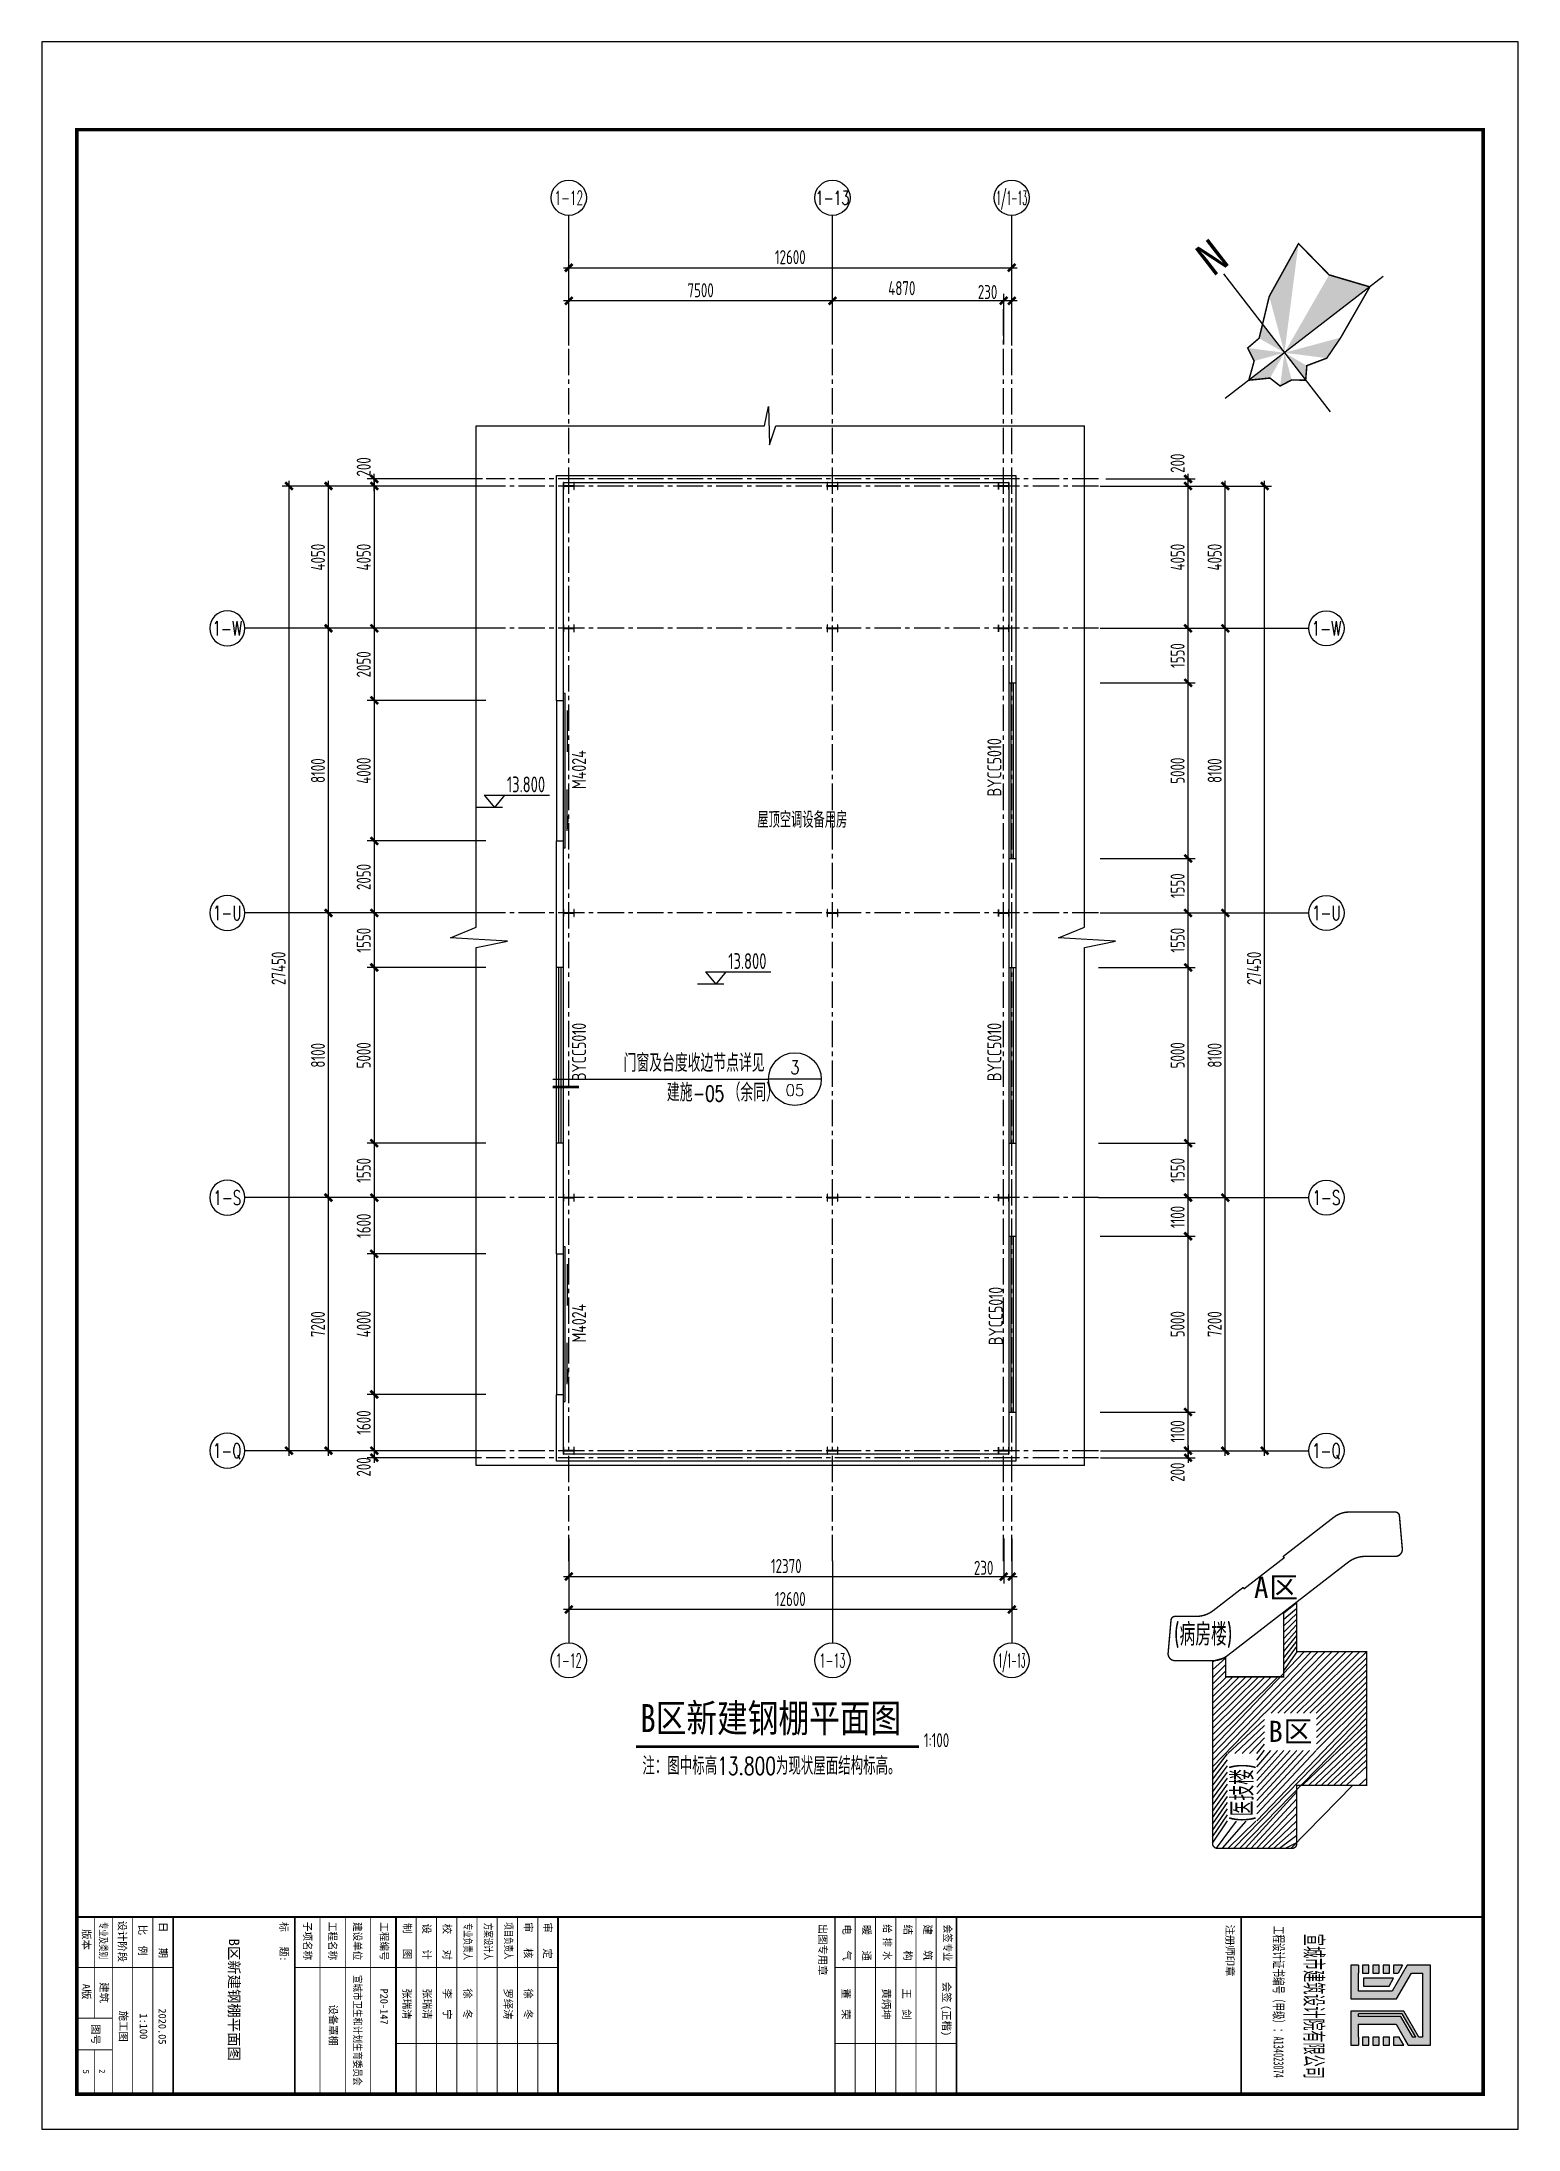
# Model space of a CAD drawing. Extents: x 670693 to 730093, y 227832 to 493926.
# Drawn here: x 670693 to 712693, y 387202 to 446602 of the extents above; entities that cross this region are included whole.
import ezdxf
from ezdxf.enums import TextEntityAlignment as Align

# ---------------------------------------------------------------- set-up
doc = ezdxf.new("R2010")
doc.units = 0
doc.header["$LTSCALE"] = 1000
for name, pattern in [('30', [0]), ('CENTER2', [1.125, 0.75, -0.125, 0.125, -0.125]), ('DOTE', [2.42, 2, -0.2, 0.02, -0.2])]:
    doc.linetypes.add(name, pattern=pattern)
doc.layers.get('0').update_dxf_attribs({"linetype": 'CONTINUOUS'})
doc.layers.get('Defpoints').update_dxf_attribs({"linetype": 'CONTINUOUS'})
for name, color, linetype in [('AXIS', 253, '30'), ('AXIS_NUM', 7, 'CONTINUOUS'), ('BEAM_CON', 3, 'CONTINUOUS'), ('BZ_标准图框', 7, 'CONTINUOUS'), ('DIM', 3, 'CONTINUOUS'), ('DIM_LEAD', 3, 'CONTINUOUS'), ('DIM_SYMB', 3, 'CONTINUOUS'), ('GL', 150, 'CONTINUOUS'), ('PUB_TEXT', 7, 'CONTINUOUS'), ('PUB_TITLE', 4, 'CONTINUOUS'), ('TK(图框线)', 45, 'CONTINUOUS'), ('图层3', 7, 'CONTINUOUS'), ('梁原位标注竖向', 7, 'CONTINUOUS'), ('石材幕墙', 101, 'CONTINUOUS'), ('风玫瑰、比例尺', 7, 'CONTINUOUS')]:
    doc.layers.add(name, color=color, linetype=linetype)
doc.styles.add('-宋体', font='', dxfattribs={"width": 0.8})
doc.styles.add('_TCH_DIM', font='SIMPLEX', dxfattribs={"bigfont": 'GBCBIG'})
doc.styles.add('HT', font='simhei.ttf')
doc.styles.add('hztxt', font='txt', dxfattribs={"width": 0.7, "height": 10, "bigfont": 'hztxt.shx'})
doc.styles.add('TSSD_Axis', font='Complex.shx', dxfattribs={"width": 0.7, "bigfont": 'hztxt.shx'})
doc.styles.add('TSSD_Dimension', font='Tssdeng.shx', dxfattribs={"width": 0.7, "bigfont": 'hztxt.shx'})
doc.styles.add('黑体', font='simhei.ttf')
doc.styles.get('-宋体').set_extended_font_data('SimSun')
doc.dimstyles.new('TSSD_100_100$0', dxfattribs={"dimtxt": 300, "dimasz": 100, "dimexe": 100, "dimexo": 300, "dimgap": 100, "dimtad": 1, "dimdec": 0, "dimzin": 0, "dimdsep": 46, "dimtxsty": 'TSSD_Dimension', "dimblk": 'ARCHTICK', "dimcen": 0, "dimdle": 100, "dimclrd": 3, "dimclre": 3, "dimclrt": 7, "dimazin": 0, "dimtfac": 1, "dimtdec": 0, "dimtix": 1, "dimtmove": 2, "dimatfit": 3, "dimldrblk": 'ARCHTICK', "dimfxl": 1, "dimtolj": 1, "dimtzin": 0, "dimarcsym": 0})

msp = doc.modelspace()

# ---------------------------------------------------------------- texts
at = {"layer": 'PUB_TEXT', "style": 'TSSD_Dimension', "width": 0.75}
for s, p in [('BYCC5010', (697990, 425129.7)), ('M4024', (686174.4, 425338.1)), ('BYCC5010', (686174.4, 417029.7)), ('BYCC5010', (697990, 417029.7)), ('BYCC5010', (698030.2, 409516.2)), ('M4024', (686174.4, 409588.1))]:
    msp.add_text(s, height=400, rotation=90, dxfattribs=at).set_placement(p)
at = {"layer": 'PUB_TEXT', "color": 1, "style": 'hztxt', "width": 0.7}
msp.add_text('屋顶空调设备用房', height=457.16, dxfattribs=at).set_placement((691047.1, 424235.6))
at = {"layer": 'PUB_TEXT', "color": 0, "style": '_TCH_DIM'}
for s, height, p in [('门窗及台度收边节点详见', 506.383, (687243.6, 417291)), ('建施', 506.38, (688474.1, 416451)), ('（余同）', 506.38, (690201.4, 416451))]:
    msp.add_text(s, height=height, dxfattribs=at).set_placement(p)
for s, height, p, p2 in [('3', 391.5, (691986, 417222), (692247, 417222)), ('05', 329.48, (691849.8, 416605.1), (692383.2, 416605.1))]:
    msp.add_text(s, height=height, dxfattribs=at).set_placement(p, p2, align=Align.FIT)
at = {"layer": 'PUB_TEXT', "color": 0}
for s, height, style, width, p in [('-05', 446.25, '_TCH_DIM', 0.705882, (689211.4, 416451)), ('注：图中标高13.800为现状屋面结构标高。', 506.383, 'TSSD_Axis', 0.7, (687778.3, 397287.9))]:
    msp.add_text(s, height=height, dxfattribs=dict(at, style=style, width=width)).set_placement(p)
at = {"layer": 'PUB_TEXT', "style": '黑体'}
for s, p in [('A', (705177.7, 402322.2)), ('区', (705609.8, 402322.2)), ('B', (705584.9, 398223.4)), ('区', (706016.9, 398223.4))]:
    msp.add_text(s, height=600.8, rotation=0.000011, dxfattribs=at).set_placement(p)
at = {"layer": 'PUB_TEXT', "linetype": 'DOTE'}
for s, height, style, width, p in [('B区新建钢棚平面图', 800, '-宋体', 0.8, (687720.4, 398502)), ('1:100', 400, 'TSSD_Dimension', 0.7, (695785.6, 398073))]:
    msp.add_text(s, height=height, dxfattribs=dict(at, style=style, width=width)).set_placement(p)
at = {"layer": 'TK(图框线)', "style": 'HT'}
for s, height, p in [('B区新建钢棚平面图', 300, (676014.6, 392625.2)), ('建筑', 216, (672357, 391385.9))]:
    msp.add_text(s, height=height, rotation=270, dxfattribs=at).set_placement(p)
at = {"layer": 'TK(图框线)', "style": '-宋体'}
msp.add_text('2', height=172.8, rotation=270, dxfattribs=at).set_placement((672327.7, 388850.6), align=Align.CENTER)
at = {"layer": '梁原位标注竖向', "style": 'TSSD_Dimension', "width": 0.7}
for s, height, rotation, p in [('13.800', 450, 359.999998, (683922.4, 425244.2)), ('13.800', 450, 359.999998, (690218.9, 420217)), ('(病房楼)', 640, 0.000008, (702899.4, 400960.8, 0.8)), ('(医技楼)', 640, 90.000008, (705167.8, 395947.6, 0.8))]:
    msp.add_text(s, height=height, rotation=rotation, dxfattribs=at).set_placement(p)

# ---------------------------------------------------------------- blocks, each defined once
blk = doc.blocks.new('ts_axno')
at = {"color": 0, "linetype": 'ByBlock', "lineweight": -2}
blk.add_circle((0, 0), 0.5, dxfattribs=at)
at = {"color": 0, "linetype": 'ByBlock', "lineweight": -2, "style": 'TSSD_Axis', "width": 0.7}
blk.add_attdef('A', text='', height=0.6, dxfattribs=at).set_placement((0, 0), align=Align.MIDDLE_CENTER)
blk = doc.blocks.new('_ArchTick')
at = {"color": 0, "linetype": 'ByBlock', "const_width": 0.5}
blk.add_lwpolyline([(-0.71, -0.71), (0.71, 0.71)], dxfattribs=at)
blk = doc.blocks.new('*D49')
at = {"layer": 'Defpoints', "color": 0, "transparency": 16777216}
for p in [(700554, 413711), (704357, 413711), (700554, 406511)]:
    blk.add_point(p, dxfattribs=at)
at = {"layer": 'DIM', "color": 3, "lineweight": -2, "transparency": 16777216}
for p, q in [((700954, 413711), (704557, 413711)), ((704357, 406361), (704357, 413861)), ((700954, 406511), (704557, 406511))]:
    blk.add_line(p, q, dxfattribs=at)
at = {"layer": 'DIM', "color": 3, "lineweight": -2, "transparency": 16777216, "xscale": 150, "yscale": 150, "zscale": 150}
for p, rotation in [((704357, 413711), 90), ((704357, 406511), 270)]:
    blk.add_blockref('_ArchTick', p, dxfattribs=dict(at, rotation=rotation))
at = {"layer": 'DIM', "color": 7, "transparency": 16777216, "insert": (704057, 410111), "char_height": 400, "attachment_point": 5, "rotation": 90, "style": 'TSSD_Dimension'}
blk.add_mtext('\\A1;7200', dxfattribs=at)
blk = doc.blocks.new('*D50')
at = {"layer": 'Defpoints', "color": 0, "transparency": 16777216}
for p in [(700554, 421811), (704357, 421811), (700554, 413711)]:
    blk.add_point(p, dxfattribs=at)
at = {"layer": 'DIM', "color": 3, "lineweight": -2, "transparency": 16777216}
for p, q in [((700954, 421811), (704557, 421811)), ((704357, 413561), (704357, 421961)), ((700954, 413711), (704557, 413711))]:
    blk.add_line(p, q, dxfattribs=at)
at = {"layer": 'DIM', "color": 3, "lineweight": -2, "transparency": 16777216, "xscale": 150, "yscale": 150, "zscale": 150}
for p, rotation in [((704357, 421811), 90), ((704357, 413711), 270)]:
    blk.add_blockref('_ArchTick', p, dxfattribs=dict(at, rotation=rotation))
at = {"layer": 'DIM', "color": 7, "transparency": 16777216, "insert": (704057, 417761), "char_height": 400, "attachment_point": 5, "rotation": 90, "style": 'TSSD_Dimension'}
blk.add_mtext('\\A1;8100', dxfattribs=at)
blk = doc.blocks.new('*D51')
at = {"layer": 'Defpoints', "color": 0, "transparency": 16777216}
for p in [(700554, 429911), (704357, 429911), (700554, 421811)]:
    blk.add_point(p, dxfattribs=at)
at = {"layer": 'DIM', "color": 3, "lineweight": -2, "transparency": 16777216}
for p, q in [((704357, 421661), (704357, 430061)), ((700954, 429911), (704557, 429911)), ((700954, 421811), (704557, 421811))]:
    blk.add_line(p, q, dxfattribs=at)
at = {"layer": 'DIM', "color": 3, "lineweight": -2, "transparency": 16777216, "xscale": 150, "yscale": 150, "zscale": 150}
for p, rotation in [((704357, 429911), 90), ((704357, 421811), 270)]:
    blk.add_blockref('_ArchTick', p, dxfattribs=dict(at, rotation=rotation))
at = {"layer": 'DIM', "color": 7, "transparency": 16777216, "insert": (704057, 425861), "char_height": 400, "attachment_point": 5, "rotation": 90, "style": 'TSSD_Dimension'}
blk.add_mtext('\\A1;8100', dxfattribs=at)
blk = doc.blocks.new('*D52')
at = {"layer": 'Defpoints', "color": 0, "transparency": 16777216}
for p in [(700554, 433961), (704357, 433961), (700554, 429911)]:
    blk.add_point(p, dxfattribs=at)
at = {"layer": 'DIM', "color": 3, "lineweight": -2, "transparency": 16777216}
for p, q in [((700954, 433961), (704557, 433961)), ((704357, 429761), (704357, 434111)), ((700954, 429911), (704557, 429911))]:
    blk.add_line(p, q, dxfattribs=at)
at = {"layer": 'DIM', "color": 3, "lineweight": -2, "transparency": 16777216, "xscale": 150, "yscale": 150, "zscale": 150}
for p, rotation in [((704357, 433961), 90), ((704357, 429911), 270)]:
    blk.add_blockref('_ArchTick', p, dxfattribs=dict(at, rotation=rotation))
at = {"layer": 'DIM', "color": 7, "transparency": 16777216, "insert": (704057, 431936), "char_height": 400, "attachment_point": 5, "rotation": 90, "style": 'TSSD_Dimension'}
blk.add_mtext('\\A1;4050', dxfattribs=at)
blk = doc.blocks.new('*D53')
at = {"layer": 'Defpoints', "color": 0, "transparency": 16777216}
for p in [(700854, 433961), (705478, 433961), (700701, 406511)]:
    blk.add_point(p, dxfattribs=at)
at = {"layer": 'DIM', "color": 3, "lineweight": -2, "transparency": 16777216}
for p, q in [((701254, 433961), (705678, 433961)), ((705478, 406361), (705478, 434111)), ((701101, 406511), (705678, 406511))]:
    blk.add_line(p, q, dxfattribs=at)
at = {"layer": 'DIM', "color": 3, "lineweight": -2, "transparency": 16777216, "xscale": 150, "yscale": 150, "zscale": 150}
for p, rotation in [((705478, 433961), 90), ((705478, 406511), 270)]:
    blk.add_blockref('_ArchTick', p, dxfattribs=dict(at, rotation=rotation))
at = {"layer": 'DIM', "color": 7, "transparency": 16777216, "insert": (705178, 420236), "char_height": 400, "attachment_point": 5, "rotation": 90, "style": 'TSSD_Dimension'}
blk.add_mtext('\\A1;27450', dxfattribs=at)
blk = doc.blocks.new('*D54')
at = {"layer": 'Defpoints', "color": 0, "transparency": 16777216}
for p in [(698285, 440173), (685685, 437558), (698285, 437558)]:
    blk.add_point(p, dxfattribs=at)
at = {"layer": 'DIM', "color": 3, "lineweight": -2, "transparency": 16777216}
for p, q in [((685535, 440173), (698435, 440173)), ((685685, 437958), (685685, 440373)), ((698285, 437958), (698285, 440373))]:
    blk.add_line(p, q, dxfattribs=at)
at = {"layer": 'DIM', "color": 3, "lineweight": -2, "transparency": 16777216, "xscale": 150, "yscale": 150, "zscale": 150, "rotation": 180}
blk.add_blockref('_ArchTick', (685685, 440173), dxfattribs=at)
at = {"layer": 'DIM', "color": 3, "lineweight": -2, "transparency": 16777216, "xscale": 150, "yscale": 150, "zscale": 150}
blk.add_blockref('_ArchTick', (698285, 440173), dxfattribs=at)
at = {"layer": 'DIM', "color": 7, "transparency": 16777216, "insert": (691985, 440473), "char_height": 400, "attachment_point": 5, "style": 'TSSD_Dimension'}
blk.add_mtext('\\A1;12600', dxfattribs=at)
blk = doc.blocks.new('rt34v')
blk.add_hatch(color=4).paths.add_polyline_path([(0, -100), (0, 100), (-8, 100), (-8, 3), (-292, 3), (-292, 100), (-300, 100), (-300, -100), (-292, -100), (-292, -3), (-8, -3), (-8, -100)])
at = {"layer": '图层3', "color": 3}
blk.add_lwpolyline([(0, -100), (0, 100), (-8, 100), (-8, 3), (-292, 3), (-292, 100), (-300, 100), (-300, -100), (-292, -100), (-292, -3), (-8, -3), (-8, -100), (0, -100), (0, 100)], dxfattribs=at)
blk = doc.blocks.new('*D55')
at = {"layer": 'Defpoints', "color": 0, "transparency": 16777216}
for p in [(678849, 413711), (683535, 413711), (683535, 406511)]:
    blk.add_point(p, dxfattribs=at)
at = {"layer": 'DIM', "color": 3, "lineweight": -2, "transparency": 16777216}
for p, q in [((683135, 413711), (678649, 413711)), ((678849, 406361), (678849, 413861)), ((683135, 406511), (678649, 406511))]:
    blk.add_line(p, q, dxfattribs=at)
at = {"layer": 'DIM', "color": 3, "lineweight": -2, "transparency": 16777216, "xscale": 150, "yscale": 150, "zscale": 150}
for p, rotation in [((678849, 413711), 90), ((678849, 406511), 270)]:
    blk.add_blockref('_ArchTick', p, dxfattribs=dict(at, rotation=rotation))
at = {"layer": 'DIM', "color": 7, "transparency": 16777216, "insert": (678549, 410111), "char_height": 400, "attachment_point": 5, "rotation": 90, "style": 'TSSD_Dimension'}
blk.add_mtext('\\A1;7200', dxfattribs=at)
blk = doc.blocks.new('*D56')
at = {"layer": 'Defpoints', "color": 0, "transparency": 16777216}
for p in [(678849, 421811), (683535, 421811), (683535, 413711)]:
    blk.add_point(p, dxfattribs=at)
at = {"layer": 'DIM', "color": 3, "lineweight": -2, "transparency": 16777216}
for p, q in [((683135, 421811), (678649, 421811)), ((678849, 413561), (678849, 421961)), ((683135, 413711), (678649, 413711))]:
    blk.add_line(p, q, dxfattribs=at)
at = {"layer": 'DIM', "color": 3, "lineweight": -2, "transparency": 16777216, "xscale": 150, "yscale": 150, "zscale": 150}
for p, rotation in [((678849, 421811), 90), ((678849, 413711), 270)]:
    blk.add_blockref('_ArchTick', p, dxfattribs=dict(at, rotation=rotation))
at = {"layer": 'DIM', "color": 7, "transparency": 16777216, "insert": (678549, 417761), "char_height": 400, "attachment_point": 5, "rotation": 90, "style": 'TSSD_Dimension'}
blk.add_mtext('\\A1;8100', dxfattribs=at)
blk = doc.blocks.new('*D57')
at = {"layer": 'Defpoints', "color": 0, "transparency": 16777216}
for p in [(678849, 429911), (683535, 429911), (683535, 421811)]:
    blk.add_point(p, dxfattribs=at)
at = {"layer": 'DIM', "color": 3, "lineweight": -2, "transparency": 16777216}
for p, q in [((678849, 421661), (678849, 430061)), ((683135, 429911), (678649, 429911)), ((683135, 421811), (678649, 421811))]:
    blk.add_line(p, q, dxfattribs=at)
at = {"layer": 'DIM', "color": 3, "lineweight": -2, "transparency": 16777216, "xscale": 150, "yscale": 150, "zscale": 150}
for p, rotation in [((678849, 429911), 90), ((678849, 421811), 270)]:
    blk.add_blockref('_ArchTick', p, dxfattribs=dict(at, rotation=rotation))
at = {"layer": 'DIM', "color": 7, "transparency": 16777216, "insert": (678549, 425861), "char_height": 400, "attachment_point": 5, "rotation": 90, "style": 'TSSD_Dimension'}
blk.add_mtext('\\A1;8100', dxfattribs=at)
blk = doc.blocks.new('*D58')
at = {"layer": 'Defpoints', "color": 0, "transparency": 16777216}
for p in [(678849, 433961), (683535, 433961), (683535, 429911)]:
    blk.add_point(p, dxfattribs=at)
at = {"layer": 'DIM', "color": 3, "lineweight": -2, "transparency": 16777216}
for p, q in [((683135, 433961), (678649, 433961)), ((678849, 429761), (678849, 434111)), ((683135, 429911), (678649, 429911))]:
    blk.add_line(p, q, dxfattribs=at)
at = {"layer": 'DIM', "color": 3, "lineweight": -2, "transparency": 16777216, "xscale": 150, "yscale": 150, "zscale": 150}
for p, rotation in [((678849, 433961), 90), ((678849, 429911), 270)]:
    blk.add_blockref('_ArchTick', p, dxfattribs=dict(at, rotation=rotation))
at = {"layer": 'DIM', "color": 7, "transparency": 16777216, "insert": (678549, 431936), "char_height": 400, "attachment_point": 5, "rotation": 90, "style": 'TSSD_Dimension'}
blk.add_mtext('\\A1;4050', dxfattribs=at)
blk = doc.blocks.new('*D59')
at = {"layer": 'Defpoints', "color": 0, "transparency": 16777216}
for p in [(677728, 433961), (683235, 433961), (683388, 406511)]:
    blk.add_point(p, dxfattribs=at)
at = {"layer": 'DIM', "color": 3, "lineweight": -2, "transparency": 16777216}
for p, q in [((682835, 433961), (677528, 433961)), ((677728, 406361), (677728, 434111)), ((682988, 406511), (677528, 406511))]:
    blk.add_line(p, q, dxfattribs=at)
at = {"layer": 'DIM', "color": 3, "lineweight": -2, "transparency": 16777216, "xscale": 150, "yscale": 150, "zscale": 150}
for p, rotation in [((677728, 433961), 90), ((677728, 406511), 270)]:
    blk.add_blockref('_ArchTick', p, dxfattribs=dict(at, rotation=rotation))
at = {"layer": 'DIM', "color": 7, "transparency": 16777216, "insert": (677428, 420236), "char_height": 400, "attachment_point": 5, "rotation": 90, "style": 'TSSD_Dimension'}
blk.add_mtext('\\A1;27450', dxfattribs=at)
blk = doc.blocks.new('*D60')
at = {"layer": 'Defpoints', "color": 0, "transparency": 16777216}
for p in [(698055, 439231), (698055, 437586), (698285, 437586)]:
    blk.add_point(p, dxfattribs=at)
at = {"layer": 'DIM', "color": 3, "lineweight": -2, "transparency": 16777216}
for p, q in [((698435, 439231), (697905, 439231)), ((698055, 437986), (698055, 439431)), ((698285, 437986), (698285, 439431))]:
    blk.add_line(p, q, dxfattribs=at)
at = {"layer": 'DIM', "color": 3, "lineweight": -2, "transparency": 16777216, "xscale": 150, "yscale": 150, "zscale": 150, "rotation": 180}
blk.add_blockref('_ArchTick', (698055, 439231), dxfattribs=at)
at = {"layer": 'DIM', "color": 3, "lineweight": -2, "transparency": 16777216, "xscale": 150, "yscale": 150, "zscale": 150}
blk.add_blockref('_ArchTick', (698285, 439231), dxfattribs=at)
at = {"layer": 'DIM', "color": 7, "transparency": 16777216, "insert": (697597, 439481), "char_height": 400, "attachment_point": 5, "style": 'TSSD_Dimension'}
blk.add_mtext('\\A1;230', dxfattribs=at)
blk = doc.blocks.new('*D61')
at = {"layer": 'Defpoints', "color": 0, "transparency": 16777216}
for p in [(685685, 439231), (685685, 437586), (693185, 437586)]:
    blk.add_point(p, dxfattribs=at)
at = {"layer": 'DIM', "color": 3, "lineweight": -2, "transparency": 16777216}
for p, q in [((693335, 439231), (685535, 439231)), ((685685, 437986), (685685, 439431)), ((693185, 437986), (693185, 439431))]:
    blk.add_line(p, q, dxfattribs=at)
at = {"layer": 'DIM', "color": 3, "lineweight": -2, "transparency": 16777216, "xscale": 150, "yscale": 150, "zscale": 150, "rotation": 180}
blk.add_blockref('_ArchTick', (685685, 439231), dxfattribs=at)
at = {"layer": 'DIM', "color": 3, "lineweight": -2, "transparency": 16777216, "xscale": 150, "yscale": 150, "zscale": 150}
blk.add_blockref('_ArchTick', (693185, 439231), dxfattribs=at)
at = {"layer": 'DIM', "color": 7, "transparency": 16777216, "insert": (689435, 439531), "char_height": 400, "attachment_point": 5, "style": 'TSSD_Dimension'}
blk.add_mtext('\\A1;7500', dxfattribs=at)
blk = doc.blocks.new('*D62')
at = {"layer": 'Defpoints', "color": 0, "transparency": 16777216}
for p in [(685685, 404411), (698055, 404411), (698055, 402928)]:
    blk.add_point(p, dxfattribs=at)
at = {"layer": 'DIM', "color": 3, "lineweight": -2, "transparency": 16777216}
for p, q in [((685685, 404011), (685685, 402728)), ((698055, 404011), (698055, 402728)), ((685535, 402928), (698205, 402928))]:
    blk.add_line(p, q, dxfattribs=at)
at = {"layer": 'DIM', "color": 3, "lineweight": -2, "transparency": 16777216, "xscale": 150, "yscale": 150, "zscale": 150, "rotation": 180}
blk.add_blockref('_ArchTick', (685685, 402928), dxfattribs=at)
at = {"layer": 'DIM', "color": 3, "lineweight": -2, "transparency": 16777216, "xscale": 150, "yscale": 150, "zscale": 150}
blk.add_blockref('_ArchTick', (698055, 402928), dxfattribs=at)
at = {"layer": 'DIM', "color": 7, "transparency": 16777216, "insert": (691870, 403228), "char_height": 400, "attachment_point": 5, "style": 'TSSD_Dimension'}
blk.add_mtext('\\A1;12370', dxfattribs=at)
blk = doc.blocks.new('*D63')
at = {"layer": 'Defpoints', "color": 0, "transparency": 16777216}
for p in [(698055, 404411), (698285, 404411), (698285, 402928)]:
    blk.add_point(p, dxfattribs=at)
at = {"layer": 'DIM', "color": 3, "lineweight": -2, "transparency": 16777216}
for p, q in [((698055, 404011), (698055, 402728)), ((698285, 404011), (698285, 402728)), ((697905, 402928), (698435, 402928))]:
    blk.add_line(p, q, dxfattribs=at)
at = {"layer": 'DIM', "color": 3, "lineweight": -2, "transparency": 16777216, "xscale": 150, "yscale": 150, "zscale": 150, "rotation": 180}
blk.add_blockref('_ArchTick', (698055, 402928), dxfattribs=at)
at = {"layer": 'DIM', "color": 3, "lineweight": -2, "transparency": 16777216, "xscale": 150, "yscale": 150, "zscale": 150}
blk.add_blockref('_ArchTick', (698285, 402928), dxfattribs=at)
at = {"layer": 'DIM', "color": 7, "transparency": 16777216, "insert": (697485, 403178), "char_height": 400, "attachment_point": 5, "style": 'TSSD_Dimension'}
blk.add_mtext('\\A1;230', dxfattribs=at)
blk = doc.blocks.new('*D64')
at = {"layer": 'Defpoints', "color": 0, "transparency": 16777216}
for p in [(685685, 404412), (698285, 404412), (685685, 401990)]:
    blk.add_point(p, dxfattribs=at)
at = {"layer": 'DIM', "color": 3, "lineweight": -2, "transparency": 16777216}
for p, q in [((685685, 404012), (685685, 401790)), ((698285, 404012), (698285, 401790)), ((698435, 401990), (685535, 401990))]:
    blk.add_line(p, q, dxfattribs=at)
at = {"layer": 'DIM', "color": 3, "lineweight": -2, "transparency": 16777216, "xscale": 150, "yscale": 150, "zscale": 150, "rotation": 180}
blk.add_blockref('_ArchTick', (685685, 401990), dxfattribs=at)
at = {"layer": 'DIM', "color": 3, "lineweight": -2, "transparency": 16777216, "xscale": 150, "yscale": 150, "zscale": 150}
blk.add_blockref('_ArchTick', (698285, 401990), dxfattribs=at)
at = {"layer": 'DIM', "color": 7, "transparency": 16777216, "insert": (691985, 402290), "char_height": 400, "attachment_point": 5, "style": 'TSSD_Dimension'}
blk.add_mtext('\\A1;12600', dxfattribs=at)
blk = doc.blocks.new('*D65')
at = {"layer": 'Defpoints', "color": 0, "transparency": 16777216}
for p in [(693185, 439231), (693185, 437586), (698055, 437586)]:
    blk.add_point(p, dxfattribs=at)
at = {"layer": 'DIM', "color": 3, "lineweight": -2, "transparency": 16777216}
for p, q in [((698205, 439231), (693035, 439231)), ((693185, 437986), (693185, 439431)), ((698055, 437986), (698055, 439431))]:
    blk.add_line(p, q, dxfattribs=at)
at = {"layer": 'DIM', "color": 3, "lineweight": -2, "transparency": 16777216, "xscale": 150, "yscale": 150, "zscale": 150, "rotation": 180}
blk.add_blockref('_ArchTick', (693185, 439231), dxfattribs=at)
at = {"layer": 'DIM', "color": 3, "lineweight": -2, "transparency": 16777216, "xscale": 150, "yscale": 150, "zscale": 150}
blk.add_blockref('_ArchTick', (698055, 439231), dxfattribs=at)
at = {"layer": 'DIM', "color": 7, "transparency": 16777216, "insert": (695158, 439590), "char_height": 400, "attachment_point": 5, "style": 'TSSD_Dimension'}
blk.add_mtext('\\A1;4870', dxfattribs=at)
blk = doc.blocks.new('*D37')
at = {"layer": 'Defpoints', "color": 0, "transparency": 16777216}
for p in [(683725, 433961), (680151, 429911), (683725, 429911)]:
    blk.add_point(p, dxfattribs=at)
at = {"layer": 'DIM', "color": 3, "lineweight": -2, "transparency": 16777216}
for p, q in [((683325, 433961), (679951, 433961)), ((680151, 434111), (680151, 429761)), ((683325, 429911), (679951, 429911))]:
    blk.add_line(p, q, dxfattribs=at)
at = {"layer": 'DIM', "color": 3, "lineweight": -2, "transparency": 16777216, "xscale": 150, "yscale": 150, "zscale": 150}
for p, rotation in [((680151, 433961), 90), ((680151, 429911), 270)]:
    blk.add_blockref('_ArchTick', p, dxfattribs=dict(at, rotation=rotation))
at = {"layer": 'DIM', "color": 7, "transparency": 16777216, "insert": (679851, 431936), "char_height": 400, "attachment_point": 5, "rotation": 90, "style": 'TSSD_Dimension'}
blk.add_mtext('\\A1;4050', dxfattribs=at)
blk = doc.blocks.new('*D38')
at = {"layer": 'Defpoints', "color": 0, "transparency": 16777216}
for p in [(683725, 429911), (680151, 427861), (683725, 427861)]:
    blk.add_point(p, dxfattribs=at)
at = {"layer": 'DIM', "color": 3, "lineweight": -2, "transparency": 16777216}
for p, q in [((680151, 430061), (680151, 427711)), ((683325, 429911), (679951, 429911)), ((683325, 427861), (679951, 427861))]:
    blk.add_line(p, q, dxfattribs=at)
at = {"layer": 'DIM', "color": 3, "lineweight": -2, "transparency": 16777216, "xscale": 150, "yscale": 150, "zscale": 150}
for p, rotation in [((680151, 429911), 90), ((680151, 427861), 270)]:
    blk.add_blockref('_ArchTick', p, dxfattribs=dict(at, rotation=rotation))
at = {"layer": 'DIM', "color": 7, "transparency": 16777216, "insert": (679851, 428886), "char_height": 400, "attachment_point": 5, "rotation": 90, "style": 'TSSD_Dimension'}
blk.add_mtext('\\A1;2050', dxfattribs=at)
blk = doc.blocks.new('*D39')
at = {"layer": 'Defpoints', "color": 0, "transparency": 16777216}
for p in [(683725, 427861), (680151, 423861), (683725, 423861)]:
    blk.add_point(p, dxfattribs=at)
at = {"layer": 'DIM', "color": 3, "lineweight": -2, "transparency": 16777216}
for p, q in [((683325, 427861), (679951, 427861)), ((680151, 428011), (680151, 423711)), ((683325, 423861), (679951, 423861))]:
    blk.add_line(p, q, dxfattribs=at)
at = {"layer": 'DIM', "color": 3, "lineweight": -2, "transparency": 16777216, "xscale": 150, "yscale": 150, "zscale": 150}
for p, rotation in [((680151, 427861), 90), ((680151, 423861), 270)]:
    blk.add_blockref('_ArchTick', p, dxfattribs=dict(at, rotation=rotation))
at = {"layer": 'DIM', "color": 7, "transparency": 16777216, "insert": (679851, 425861), "char_height": 400, "attachment_point": 5, "rotation": 90, "style": 'TSSD_Dimension'}
blk.add_mtext('\\A1;4000', dxfattribs=at)
blk = doc.blocks.new('*D40')
at = {"layer": 'Defpoints', "color": 0, "transparency": 16777216}
for p in [(683725, 423861), (680151, 421811), (683725, 421811)]:
    blk.add_point(p, dxfattribs=at)
at = {"layer": 'DIM', "color": 3, "lineweight": -2, "transparency": 16777216}
for p, q in [((683325, 423861), (679951, 423861)), ((680151, 424011), (680151, 421661)), ((683325, 421811), (679951, 421811))]:
    blk.add_line(p, q, dxfattribs=at)
at = {"layer": 'DIM', "color": 3, "lineweight": -2, "transparency": 16777216, "xscale": 150, "yscale": 150, "zscale": 150}
for p, rotation in [((680151, 423861), 90), ((680151, 421811), 270)]:
    blk.add_blockref('_ArchTick', p, dxfattribs=dict(at, rotation=rotation))
at = {"layer": 'DIM', "color": 7, "transparency": 16777216, "insert": (679851, 422836), "char_height": 400, "attachment_point": 5, "rotation": 90, "style": 'TSSD_Dimension'}
blk.add_mtext('\\A1;2050', dxfattribs=at)
blk = doc.blocks.new('*D41')
at = {"layer": 'Defpoints', "color": 0, "transparency": 16777216}
for p in [(683725, 421811), (680151, 420261), (683725, 420261)]:
    blk.add_point(p, dxfattribs=at)
at = {"layer": 'DIM', "color": 3, "lineweight": -2, "transparency": 16777216}
for p, q in [((683325, 421811), (679951, 421811)), ((680151, 421961), (680151, 420111)), ((683325, 420261), (679951, 420261))]:
    blk.add_line(p, q, dxfattribs=at)
at = {"layer": 'DIM', "color": 3, "lineweight": -2, "transparency": 16777216, "xscale": 150, "yscale": 150, "zscale": 150}
for p, rotation in [((680151, 421811), 90), ((680151, 420261), 270)]:
    blk.add_blockref('_ArchTick', p, dxfattribs=dict(at, rotation=rotation))
at = {"layer": 'DIM', "color": 7, "transparency": 16777216, "insert": (679851, 421036), "char_height": 400, "attachment_point": 5, "rotation": 90, "style": 'TSSD_Dimension'}
blk.add_mtext('\\A1;1550', dxfattribs=at)
blk = doc.blocks.new('*D42')
at = {"layer": 'Defpoints', "color": 0, "transparency": 16777216}
for p in [(683725, 420261), (680151, 415261), (683725, 415261)]:
    blk.add_point(p, dxfattribs=at)
at = {"layer": 'DIM', "color": 3, "lineweight": -2, "transparency": 16777216}
for p, q in [((683325, 420261), (679951, 420261)), ((680151, 420411), (680151, 415111)), ((683325, 415261), (679951, 415261))]:
    blk.add_line(p, q, dxfattribs=at)
at = {"layer": 'DIM', "color": 3, "lineweight": -2, "transparency": 16777216, "xscale": 150, "yscale": 150, "zscale": 150}
for p, rotation in [((680151, 420261), 90), ((680151, 415261), 270)]:
    blk.add_blockref('_ArchTick', p, dxfattribs=dict(at, rotation=rotation))
at = {"layer": 'DIM', "color": 7, "transparency": 16777216, "insert": (679851, 417761), "char_height": 400, "attachment_point": 5, "rotation": 90, "style": 'TSSD_Dimension'}
blk.add_mtext('\\A1;5000', dxfattribs=at)
blk = doc.blocks.new('*D43')
at = {"layer": 'Defpoints', "color": 0, "transparency": 16777216}
for p in [(683725, 415261), (680151, 413711), (683725, 413711)]:
    blk.add_point(p, dxfattribs=at)
at = {"layer": 'DIM', "color": 3, "lineweight": -2, "transparency": 16777216}
for p, q in [((683325, 415261), (679951, 415261)), ((680151, 415411), (680151, 413561)), ((683325, 413711), (679951, 413711))]:
    blk.add_line(p, q, dxfattribs=at)
at = {"layer": 'DIM', "color": 3, "lineweight": -2, "transparency": 16777216, "xscale": 150, "yscale": 150, "zscale": 150}
for p, rotation in [((680151, 415261), 90), ((680151, 413711), 270)]:
    blk.add_blockref('_ArchTick', p, dxfattribs=dict(at, rotation=rotation))
at = {"layer": 'DIM', "color": 7, "transparency": 16777216, "insert": (679851, 414486), "char_height": 400, "attachment_point": 5, "rotation": 90, "style": 'TSSD_Dimension'}
blk.add_mtext('\\A1;1550', dxfattribs=at)
blk = doc.blocks.new('*D146')
at = {"layer": 'Defpoints', "color": 0}
for p in [(683725, 413711), (680151, 412111), (683725, 412111)]:
    blk.add_point(p, dxfattribs=at)
at = {"layer": 'DIM', "color": 3, "lineweight": -2}
for p, q in [((683325, 413711), (679951, 413711)), ((680151, 413861), (680151, 411961)), ((683325, 412111), (679951, 412111))]:
    blk.add_line(p, q, dxfattribs=at)
at = {"layer": 'DIM', "color": 3, "lineweight": -2, "xscale": 150, "yscale": 150, "zscale": 150}
for p, rotation in [((680151, 413711), 90), ((680151, 412111), 270)]:
    blk.add_blockref('_ArchTick', p, dxfattribs=dict(at, rotation=rotation))
at = {"layer": 'DIM', "color": 7, "insert": (679851, 412911), "char_height": 400, "attachment_point": 5, "rotation": 90, "style": 'TSSD_Dimension'}
blk.add_mtext('\\A1;1600', dxfattribs=at)
blk = doc.blocks.new('*D144')
at = {"layer": 'Defpoints', "color": 0}
for p in [(683725, 412111), (680151, 408111), (683725, 408111)]:
    blk.add_point(p, dxfattribs=at)
at = {"layer": 'DIM', "color": 3, "lineweight": -2}
for p, q in [((680151, 412261), (680151, 407961)), ((683325, 412111), (679951, 412111)), ((683325, 408111), (679951, 408111))]:
    blk.add_line(p, q, dxfattribs=at)
at = {"layer": 'DIM', "color": 3, "lineweight": -2, "xscale": 150, "yscale": 150, "zscale": 150}
for p, rotation in [((680151, 412111), 90), ((680151, 408111), 270)]:
    blk.add_blockref('_ArchTick', p, dxfattribs=dict(at, rotation=rotation))
at = {"layer": 'DIM', "color": 7, "insert": (679851, 410111), "char_height": 400, "attachment_point": 5, "rotation": 90, "style": 'TSSD_Dimension'}
blk.add_mtext('\\A1;4000', dxfattribs=at)
blk = doc.blocks.new('*D145')
at = {"layer": 'Defpoints', "color": 0}
for p in [(683725, 408111), (680151, 406511), (683725, 406511)]:
    blk.add_point(p, dxfattribs=at)
at = {"layer": 'DIM', "color": 3, "lineweight": -2}
for p, q in [((683325, 408111), (679951, 408111)), ((680151, 408261), (680151, 406361)), ((683325, 406511), (679951, 406511))]:
    blk.add_line(p, q, dxfattribs=at)
at = {"layer": 'DIM', "color": 3, "lineweight": -2, "xscale": 150, "yscale": 150, "zscale": 150}
for p, rotation in [((680151, 408111), 90), ((680151, 406511), 270)]:
    blk.add_blockref('_ArchTick', p, dxfattribs=dict(at, rotation=rotation))
at = {"layer": 'DIM', "color": 7, "insert": (679851, 407311), "char_height": 400, "attachment_point": 5, "rotation": 90, "style": 'TSSD_Dimension'}
blk.add_mtext('\\A1;1600', dxfattribs=at)
blk = doc.blocks.new('*D151')
at = {"layer": 'Defpoints', "color": 0}
for p in [(700401, 412611), (703302, 412611), (700401, 407611)]:
    blk.add_point(p, dxfattribs=at)
at = {"layer": 'DIM', "color": 3, "lineweight": -2}
for p, q in [((700801, 412611), (703502, 412611)), ((703302, 407461), (703302, 412761)), ((700801, 407611), (703502, 407611))]:
    blk.add_line(p, q, dxfattribs=at)
at = {"layer": 'DIM', "color": 3, "lineweight": -2, "xscale": 150, "yscale": 150, "zscale": 150}
for p, rotation in [((703302, 412611), 90), ((703302, 407611), 270)]:
    blk.add_blockref('_ArchTick', p, dxfattribs=dict(at, rotation=rotation))
at = {"layer": 'DIM', "color": 7, "insert": (703002, 410111), "char_height": 400, "attachment_point": 5, "rotation": 90, "style": 'TSSD_Dimension'}
blk.add_mtext('\\A1;5000', dxfattribs=at)
blk = doc.blocks.new('*D154')
at = {"layer": 'Defpoints', "color": 0}
for p in [(700401, 421811), (703302, 421811), (700350, 420261)]:
    blk.add_point(p, dxfattribs=at)
at = {"layer": 'DIM', "color": 3, "lineweight": -2}
for p, q in [((700801, 421811), (703502, 421811)), ((703302, 420111), (703302, 421961)), ((700750, 420261), (703502, 420261))]:
    blk.add_line(p, q, dxfattribs=at)
at = {"layer": 'DIM', "color": 3, "lineweight": -2, "xscale": 150, "yscale": 150, "zscale": 150}
for p, rotation in [((703302, 421811), 90), ((703302, 420261), 270)]:
    blk.add_blockref('_ArchTick', p, dxfattribs=dict(at, rotation=rotation))
at = {"layer": 'DIM', "color": 7, "insert": (703002, 421036), "char_height": 400, "attachment_point": 5, "rotation": 90, "style": 'TSSD_Dimension'}
blk.add_mtext('\\A1;1550', dxfattribs=at)
blk = doc.blocks.new('*D157')
at = {"layer": 'Defpoints', "color": 0}
for p in [(700401, 429911), (703302, 429911), (700401, 428361)]:
    blk.add_point(p, dxfattribs=at)
at = {"layer": 'DIM', "color": 3, "lineweight": -2}
for p, q in [((703302, 428211), (703302, 430061)), ((700801, 429911), (703502, 429911)), ((700801, 428361), (703502, 428361))]:
    blk.add_line(p, q, dxfattribs=at)
at = {"layer": 'DIM', "color": 3, "lineweight": -2, "xscale": 150, "yscale": 150, "zscale": 150}
for p, rotation in [((703302, 429911), 90), ((703302, 428361), 270)]:
    blk.add_blockref('_ArchTick', p, dxfattribs=dict(at, rotation=rotation))
at = {"layer": 'DIM', "color": 7, "insert": (703002, 429136), "char_height": 400, "attachment_point": 5, "rotation": 90, "style": 'TSSD_Dimension'}
blk.add_mtext('\\A1;1550', dxfattribs=at)
blk = doc.blocks.new('*D44')
at = {"layer": 'Defpoints', "color": 0, "transparency": 16777216}
for p in [(700401, 433961), (703302, 433961), (700401, 429911)]:
    blk.add_point(p, dxfattribs=at)
at = {"layer": 'DIM', "color": 3, "lineweight": -2, "transparency": 16777216}
for p, q in [((700801, 433961), (703502, 433961)), ((703302, 429761), (703302, 434111)), ((700801, 429911), (703502, 429911))]:
    blk.add_line(p, q, dxfattribs=at)
at = {"layer": 'DIM', "color": 3, "lineweight": -2, "transparency": 16777216, "xscale": 150, "yscale": 150, "zscale": 150}
for p, rotation in [((703302, 433961), 90), ((703302, 429911), 270)]:
    blk.add_blockref('_ArchTick', p, dxfattribs=dict(at, rotation=rotation))
at = {"layer": 'DIM', "color": 7, "transparency": 16777216, "insert": (703002, 431936), "char_height": 400, "attachment_point": 5, "rotation": 90, "style": 'TSSD_Dimension'}
blk.add_mtext('\\A1;4050', dxfattribs=at)
blk = doc.blocks.new('*D45')
at = {"layer": 'Defpoints', "color": 0, "transparency": 16777216}
for p in [(700563, 434161), (700563, 433961), (703302, 434161)]:
    blk.add_point(p, dxfattribs=at)
at = {"layer": 'DIM', "color": 3, "lineweight": -2, "transparency": 16777216}
for p, q in [((703302, 433811), (703302, 434311)), ((700963, 434161), (703502, 434161)), ((700963, 433961), (703502, 433961))]:
    blk.add_line(p, q, dxfattribs=at)
at = {"layer": 'DIM', "color": 3, "lineweight": -2, "transparency": 16777216, "xscale": 150, "yscale": 150, "zscale": 150}
for p, rotation in [((703302, 434161), 90), ((703302, 433961), 270)]:
    blk.add_blockref('_ArchTick', p, dxfattribs=dict(at, rotation=rotation))
at = {"layer": 'DIM', "color": 7, "transparency": 16777216, "insert": (703002, 434609), "char_height": 400, "attachment_point": 5, "rotation": 90, "style": 'TSSD_Dimension'}
blk.add_mtext('\\A1;200', dxfattribs=at)
blk = doc.blocks.new('*D46')
at = {"layer": 'Defpoints', "color": 0, "transparency": 16777216}
for p in [(700406, 406511), (700406, 406311), (703302, 406311)]:
    blk.add_point(p, dxfattribs=at)
at = {"layer": 'DIM', "color": 3, "lineweight": -2, "transparency": 16777216}
for p, q in [((700806, 406511), (703502, 406511)), ((700806, 406311), (703502, 406311)), ((703302, 406661), (703302, 406161))]:
    blk.add_line(p, q, dxfattribs=at)
at = {"layer": 'DIM', "color": 3, "lineweight": -2, "transparency": 16777216, "xscale": 150, "yscale": 150, "zscale": 150}
for p, rotation in [((703302, 406511), 90), ((703302, 406311), 270)]:
    blk.add_blockref('_ArchTick', p, dxfattribs=dict(at, rotation=rotation))
at = {"layer": 'DIM', "color": 7, "transparency": 16777216, "insert": (703002, 405900), "char_height": 400, "attachment_point": 5, "rotation": 90, "style": 'TSSD_Dimension'}
blk.add_mtext('\\A1;200', dxfattribs=at)
blk = doc.blocks.new('*D47')
at = {"layer": 'Defpoints', "color": 0, "transparency": 16777216}
for p in [(680151, 406311), (683604, 406511), (683604, 406311)]:
    blk.add_point(p, dxfattribs=at)
at = {"layer": 'DIM', "color": 3, "lineweight": -2, "transparency": 16777216}
for p, q in [((683204, 406511), (679951, 406511)), ((683204, 406311), (679951, 406311)), ((680151, 406661), (680151, 406161))]:
    blk.add_line(p, q, dxfattribs=at)
at = {"layer": 'DIM', "color": 3, "lineweight": -2, "transparency": 16777216, "xscale": 150, "yscale": 150, "zscale": 150}
for p, rotation in [((680151, 406511), 90), ((680151, 406311), 270)]:
    blk.add_blockref('_ArchTick', p, dxfattribs=dict(at, rotation=rotation))
at = {"layer": 'DIM', "color": 7, "transparency": 16777216, "insert": (679851, 406048), "char_height": 400, "attachment_point": 5, "rotation": 90, "style": 'TSSD_Dimension'}
blk.add_mtext('\\A1;200', dxfattribs=at)
blk = doc.blocks.new('*D48')
at = {"layer": 'Defpoints', "color": 0, "transparency": 16777216}
for p in [(680151, 434161), (683634, 434161), (683634, 433961)]:
    blk.add_point(p, dxfattribs=at)
at = {"layer": 'DIM', "color": 3, "lineweight": -2, "transparency": 16777216}
for p, q in [((680151, 433811), (680151, 434311)), ((683234, 434161), (679951, 434161)), ((683234, 433961), (679951, 433961))]:
    blk.add_line(p, q, dxfattribs=at)
at = {"layer": 'DIM', "color": 3, "lineweight": -2, "transparency": 16777216, "xscale": 150, "yscale": 150, "zscale": 150}
for p, rotation in [((680151, 434161), 90), ((680151, 433961), 270)]:
    blk.add_blockref('_ArchTick', p, dxfattribs=dict(at, rotation=rotation))
at = {"layer": 'DIM', "color": 7, "transparency": 16777216, "insert": (679851, 434505), "char_height": 400, "attachment_point": 5, "rotation": 90, "style": 'TSSD_Dimension'}
blk.add_mtext('\\A1;200', dxfattribs=at)
blk = doc.blocks.new('23wca1')
h = blk.add_hatch(color=1)
h.paths.add_polyline_path([(1517, 32430), (-752, 32430), (-752, 31764), (-15, 31338), (-15, 30383), (-531, 30383), (-752, 30383), (-752, 30162), (206, 30162), (206, 31466), (-531, 31891), (-531, 32209), (1295, 32209), (1295, 32099), (558, 31673), (558, 30162), (1517, 30162), (1517, 30383), (1295, 30383), (927, 30383), (927, 31460), (1517, 31801)])
h.paths.add_polyline_path([(1295, 31928), (706, 31588), (706, 30383), (632, 30383), (632, 31630), (1295, 32013)], flags=16)
h = blk.add_hatch(color=1)
h.paths.add_polyline_path([(1517, 31673), (1295, 31545), (1295, 31378), (1517, 31378)])
h.paths.add_polyline_path([(1295, 31267), (1295, 31083), (1517, 31083), (1517, 31267)])
h.paths.add_polyline_path([(1295, 30973), (1295, 30788), (1517, 30788), (1517, 30973)])
h.paths.add_polyline_path([(1517, 30493), (1517, 30678), (1295, 30678), (1295, 30493)])
h.paths.add_polyline_path([(-162, 31253), (-384, 31381), (-384, 30530), (-162, 30530)])
h.paths.add_polyline_path([(-752, 31636), (-752, 31378), (-531, 31378), (-531, 31508)])
h.paths.add_polyline_path([(-752, 31267), (-752, 31083), (-531, 31083), (-531, 31267)])
h.paths.add_polyline_path([(-531, 30788), (-531, 30973), (-752, 30973), (-752, 30788)])
h.paths.add_polyline_path([(-531, 30678), (-752, 30678), (-752, 30493), (-531, 30493)])
for points in [[(927, 30383), (927, 31460), (1517, 31801), (1517, 32430), (-752, 32430), (-752, 31764), (-15, 31338), (-15, 30383), (-531, 30383)], [(-752, 30383), (-752, 30162), (206, 30162), (206, 31466), (-531, 31891), (-531, 32209), (1295, 32209), (1295, 32099), (558, 31673), (558, 30162), (1517, 30162), (1517, 30383)], [(-752, 31636), (-752, 31378), (-531, 31378), (-531, 31508)], [(-752, 31636), (-531, 31508)], [(1295, 32013), (632, 31630), (632, 30383)], [(1295, 31928), (706, 31588), (706, 30383)], [(1517, 31801), (1106, 31564)], [(1295, 32013), (1295, 31928)], [(1295, 31545), (1295, 31378), (1517, 31378), (1517, 31673)], [(1517, 31673), (1295, 31545)], [(-752, 30383), (-531, 30383)], [(706, 30383), (632, 30383)], [(1295, 30383), (927, 30383)], [(1295, 30383), (1517, 30383)]]:
    blk.add_lwpolyline(points)
for points in [[(-752, 31267), (-752, 31083), (-531, 31083), (-531, 31267)], [(-752, 30973), (-752, 30788), (-531, 30788), (-531, 30973)], [(-162, 31253), (-384, 31381), (-384, 30530), (-162, 30530)], [(1295, 31267), (1295, 31083), (1517, 31083), (1517, 31267)], [(1295, 30973), (1295, 30788), (1517, 30788), (1517, 30973)], [(-752, 30678), (-752, 30493), (-531, 30493), (-531, 30678)], [(1295, 30678), (1295, 30493), (1517, 30493), (1517, 30678)]]:
    blk.add_lwpolyline(points, close=True)
at = {"layer": 'BZ_标准图框'}
for points, const_width in [([(-2126, -6072), (-2126, 33928)], 50.4), ([(-2126, 27044), (2914, 27044)], 50.4), ([(-2126, 18948), (2914, 18948)], 50.4), ([(-686, 18948), (-686, 15492)], 25.2), ([(1474, 18948), (1474, 15492)], 25.2), ([(2914, 18372), (-2126, 18372)], 25.2), ([(2914, 17796), (-2126, 17796)], 25.2), ([(2914, 17220), (-2126, 17220)], 25.2), ([(2914, 16644), (-2126, 16644)], 25.2), ([(2914, 16068), (-2126, 16068)], 25.2), ([(2914, 15492), (-2126, 15492)], 36), ([(-2126, 7612), (2914, 7612)], 50.4), ([(-686, 124), (-686, 7612)], 25.2), ([(1474, 3003), (1474, 7612)], 25.2), ([(-2126, 7036), (2914, 7036)], 25.2), ([(-2126, 6460), (2914, 6460)], 25.2), ([(-2126, 5884), (2914, 5884)], 25.2), ([(-2126, 5308), (2914, 5308)], 25.2), ([(-2126, 4732), (2914, 4732)], 25.2), ([(-2126, 4156), (2914, 4156)], 25.2), ([(-2126, 3580), (2914, 3580)], 25.2), ([(-2126, 3580), (2914, 3580)], 25.2), ([(-2126, 3004), (2914, 3004)], 50.4), ([(-2126, 2284), (2914, 2284)], 25.2), ([(-2126, 1564), (2914, 1564)], 25.2), ([(-2126, 844), (2914, 844)], 25.2), ([(-2126, 124), (2914, 124)], 50.4), ([(-2126, -3336), (2914, -3336)], 50.4), ([(-686, -5064), (-686, -3336)], 25.2), ([(-2126, -3912), (2914, -3912)], 25.2), ([(-2126, -4488), (2914, -4488)], 25.2), ([(-2126, -5064), (2914, -5064)], 25.2), ([(-2126, -5064), (2914, -5064)], 25.2), ([(-686, -6072), (-686, -5064)], 25.2), ([(754, -6072), (754, -5064)], 25.2), ([(1654, -6072), (1654, -5064)], 25.2), ([(-2126, -5568), (754, -5568)], 25.2), ([(1654, -5568), (2914, -5568)], 25.2)]:
    blk.add_lwpolyline(points, dxfattribs=dict(at, const_width=const_width))
at = {"layer": 'BZ_标准图框', "style": 'HT', "width": 0.5}
blk.add_text('宣城市建筑设计院有限公司', height=504, dxfattribs=at).set_placement((416, 28867), align=Align.CENTER)
at = {"layer": 'BZ_标准图框', "style": 'HT'}
for s, height, width, p in [('工程设计证书编号（甲级）：A134023074', 288, 0.6, (-1869, 27969)), ('会签', 216, 0.85, (-1914, 18591)), ('专业', 216, 0.85, (-1380, 18585)), ('给 排 水', 216, 0.85, (-1918, 16870)), ('项目负责人', 216, 0.7, (-1975, 6100)), ('方案设计人', 216, 0.7, (-1956, 5522)), ('专业负责人', 216, 0.7, (-1957, 4941)), ('工程编号', 216, 0.9, (-1976, 2561)), ('建设单位', 216, 0.9, (-1981, 1802)), ('工程名称', 216, 0.9, (-1986, 1092)), ('子项名称', 216, 0.9, (-1986, 379)), ('标   题:', 216, 0.95, (-1981, -291)), ('专业及类别', 216, 0.7, (-1987, -5426))]:
    blk.add_text(s, height=height, dxfattribs=dict(at, width=width)).set_placement(p)
for s, p in [('注册师印章', (-1907, 26620)), ('会签', (-281, 18563)), ('(正楷)', (382, 18556)), ('建   筑', (-1914, 18024)), ('结   构', (-1911, 17458)), ('暖   通', (-1905, 16282)), ('电   气', (-1912, 15724)), ('出图专用章', (-1931, 15037)), ('审   定', (-1967, 7210)), ('审   核', (-1976, 6659)), ('校   对', (-1934, 4349)), ('设   计', (-1938, 3771)), ('制   图', (-1954, 3218)), ('日   期', (-1984, -3728)), ('比  例', (-1903, -4311)), ('设计阶段', (-2024, -4889)), ('版本 ', (-1778, -5911)), ('图号', (920, -5644))]:
    blk.add_text(s, height=216, dxfattribs=at).set_placement(p)
at = {"layer": 'TK(图框线)', "style": 'HT'}
for s, p in [('王  剑', (-92, 17421)), ('黄炳坤', (-92, 16845)), ('董  荣', (-92, 15693)), ('徐  冬', (-92, 6661)), ('罗绎涛', (-92, 6085)), ('徐  冬', (-92, 4933)), ('李  宁', (-92, 4357)), ('张瑞清', (-92, 3781)), ('张瑞清', (-92, 3205)), ('P20-147', (-92, 2560)), ('设备罩棚', (363, 1110)), ('2020.05', (475, -3751)), ('1:100', (619, -4283)), ('施工图', (541, -4857)), ('A版', (-222, -5912))]:
    blk.add_text(s, height=216, dxfattribs=at).set_placement(p)
at = {"layer": 'TK(图框线)', "style": 'HT', "width": 0.8}
blk.add_text('宣城市卫生和计划生育委员会', height=216, dxfattribs=at).set_placement((-476, 1803))
at = {"layer": 'TK(图框线)', "style": '-宋体'}
blk.add_text('5', height=180, dxfattribs=at).set_placement((2278, -5902), align=Align.CENTER)
blk = doc.blocks.new('风向标')
at = {"layer": '风玫瑰、比例尺', "color": 255, "linetype": 'Continuous'}
for p, q in [((501977.11, 3426626.07), (501977.11, 3426616.87)), ((501983.68, 3426620.81), (501973.17, 3426620.81))]:
    blk.add_line(p, q, dxfattribs=at)
at = {"layer": '风玫瑰、比例尺', "color": 255, "linetype": 'Continuous', "const_width": 0.0788}
blk.add_lwpolyline([(501982.79, 3426620.81), (501981.48, 3426622.62), (501981.21, 3426624.91), (501978.29, 3426623.65), (501977.11, 3426622.7), (501976.52, 3426622.23), (501975.73, 3426622.19), (501975.58, 3426621.44), (501974.74, 3426620.81), (501975.69, 3426620.22), (501975.86, 3426619.56), (501976.54, 3426619.44), (501977.11, 3426618.98), (501977.63, 3426619.55), (501978.7, 3426619.22), (501979.95, 3426619.63)], close=True, dxfattribs=at)
at = {"layer": '风玫瑰、比例尺', "color": 255, "linetype": 'Continuous'}
for points in [[(501977.11, 3426620.81), (501981.21, 3426624.91), (501978.29, 3426623.65)], [(501977.11, 3426620.81), (501975.73, 3426622.19), (501975.58, 3426621.44)], [(501977.11, 3426620.81), (501977.11, 3426622.7), (501976.52, 3426622.23)], [(501977.11, 3426620.81), (501982.79, 3426620.81), (501981.48, 3426622.62)], [(501977.11, 3426620.81), (501974.74, 3426620.81), (501975.69, 3426620.22)], [(501977.11, 3426620.81), (501975.86, 3426619.56), (501976.54, 3426619.44)], [(501977.11, 3426620.81), (501978.7, 3426619.22), (501979.95, 3426619.63)], [(501977.11, 3426620.81), (501977.11, 3426618.98), (501977.63, 3426619.55)]]:
    blk.add_solid(points, dxfattribs=at)
at = {"layer": '风玫瑰、比例尺', "color": 255, "style": '黑体'}
blk.add_text('N', height=1.75, dxfattribs=at).set_placement((501976.57, 3426626.26))
blk = doc.blocks.new('*D152')
at = {"layer": 'Defpoints', "color": 0}
for p in [(700611, 407611), (703302, 407611), (700611, 406511)]:
    blk.add_point(p, dxfattribs=at)
at = {"layer": 'DIM', "color": 3, "lineweight": -2}
for p, q in [((701011, 407611), (703502, 407611)), ((703302, 406361), (703302, 407761)), ((701011, 406511), (703502, 406511))]:
    blk.add_line(p, q, dxfattribs=at)
at = {"layer": 'DIM', "color": 3, "lineweight": -2, "xscale": 150, "yscale": 150, "zscale": 150}
for p, rotation in [((703302, 407611), 90), ((703302, 406511), 270)]:
    blk.add_blockref('_ArchTick', p, dxfattribs=dict(at, rotation=rotation))
at = {"layer": 'DIM', "color": 7, "insert": (703002, 407061), "char_height": 400, "attachment_point": 5, "rotation": 90, "style": 'TSSD_Dimension'}
blk.add_mtext('\\A1;1100', dxfattribs=at)
blk = doc.blocks.new('*D153')
at = {"layer": 'Defpoints', "color": 0}
for p in [(700516, 413711), (703302, 413711), (700516, 412611)]:
    blk.add_point(p, dxfattribs=at)
at = {"layer": 'DIM', "color": 3, "lineweight": -2}
for p, q in [((700916, 413711), (703502, 413711)), ((703302, 412461), (703302, 413861)), ((700916, 412611), (703502, 412611))]:
    blk.add_line(p, q, dxfattribs=at)
at = {"layer": 'DIM', "color": 3, "lineweight": -2, "xscale": 150, "yscale": 150, "zscale": 150}
for p, rotation in [((703302, 413711), 90), ((703302, 412611), 270)]:
    blk.add_blockref('_ArchTick', p, dxfattribs=dict(at, rotation=rotation))
at = {"layer": 'DIM', "color": 7, "insert": (703002, 413161), "char_height": 400, "attachment_point": 5, "rotation": 90, "style": 'TSSD_Dimension'}
blk.add_mtext('\\A1;1100', dxfattribs=at)
blk = doc.blocks.new('*D155')
at = {"layer": 'Defpoints', "color": 0}
for p in [(700401, 420261), (703302, 420261), (700350, 415261)]:
    blk.add_point(p, dxfattribs=at)
at = {"layer": 'DIM', "color": 3, "lineweight": -2}
for p, q in [((700801, 420261), (703502, 420261)), ((703302, 415111), (703302, 420411)), ((700750, 415261), (703502, 415261))]:
    blk.add_line(p, q, dxfattribs=at)
at = {"layer": 'DIM', "color": 3, "lineweight": -2, "xscale": 150, "yscale": 150, "zscale": 150}
for p, rotation in [((703302, 420261), 90), ((703302, 415261), 270)]:
    blk.add_blockref('_ArchTick', p, dxfattribs=dict(at, rotation=rotation))
at = {"layer": 'DIM', "color": 7, "insert": (703002, 417761), "char_height": 400, "attachment_point": 5, "rotation": 90, "style": 'TSSD_Dimension'}
blk.add_mtext('\\A1;5000', dxfattribs=at)
blk = doc.blocks.new('*D156')
at = {"layer": 'Defpoints', "color": 0}
for p in [(700350, 415261), (703302, 415261), (700350, 413711)]:
    blk.add_point(p, dxfattribs=at)
at = {"layer": 'DIM', "color": 3, "lineweight": -2}
for p, q in [((700750, 415261), (703502, 415261)), ((703302, 413561), (703302, 415411)), ((700750, 413711), (703502, 413711))]:
    blk.add_line(p, q, dxfattribs=at)
at = {"layer": 'DIM', "color": 3, "lineweight": -2, "xscale": 150, "yscale": 150, "zscale": 150}
for p, rotation in [((703302, 415261), 90), ((703302, 413711), 270)]:
    blk.add_blockref('_ArchTick', p, dxfattribs=dict(at, rotation=rotation))
at = {"layer": 'DIM', "color": 7, "insert": (703002, 414486), "char_height": 400, "attachment_point": 5, "rotation": 90, "style": 'TSSD_Dimension'}
blk.add_mtext('\\A1;1550', dxfattribs=at)
blk = doc.blocks.new('*D158')
at = {"layer": 'Defpoints', "color": 0}
for p in [(700401, 428361), (703302, 428361), (700401, 423361)]:
    blk.add_point(p, dxfattribs=at)
at = {"layer": 'DIM', "color": 3, "lineweight": -2}
for p, q in [((700801, 428361), (703502, 428361)), ((703302, 423211), (703302, 428511)), ((700801, 423361), (703502, 423361))]:
    blk.add_line(p, q, dxfattribs=at)
at = {"layer": 'DIM', "color": 3, "lineweight": -2, "xscale": 150, "yscale": 150, "zscale": 150}
for p, rotation in [((703302, 428361), 90), ((703302, 423361), 270)]:
    blk.add_blockref('_ArchTick', p, dxfattribs=dict(at, rotation=rotation))
at = {"layer": 'DIM', "color": 7, "insert": (703002, 425861), "char_height": 400, "attachment_point": 5, "rotation": 90, "style": 'TSSD_Dimension'}
blk.add_mtext('\\A1;5000', dxfattribs=at)
blk = doc.blocks.new('*D159')
at = {"layer": 'Defpoints', "color": 0}
for p in [(700401, 423361), (703302, 423361), (700401, 421811)]:
    blk.add_point(p, dxfattribs=at)
at = {"layer": 'DIM', "color": 3, "lineweight": -2}
for p, q in [((700801, 423361), (703502, 423361)), ((703302, 421661), (703302, 423511)), ((700801, 421811), (703502, 421811))]:
    blk.add_line(p, q, dxfattribs=at)
at = {"layer": 'DIM', "color": 3, "lineweight": -2, "xscale": 150, "yscale": 150, "zscale": 150}
for p, rotation in [((703302, 423361), 90), ((703302, 421811), 270)]:
    blk.add_blockref('_ArchTick', p, dxfattribs=dict(at, rotation=rotation))
at = {"layer": 'DIM', "color": 7, "insert": (703002, 422586), "char_height": 400, "attachment_point": 5, "rotation": 90, "style": 'TSSD_Dimension'}
blk.add_mtext('\\A1;1550', dxfattribs=at)

# ---------------------------------------------------------------- dimensions: what is measured, and where the dimension line sits
at = {"layer": 'DIM'}
for base, p1, p2, picture, middle in [((698284.8, 440173.2), (685684.8, 437558.1), (698284.8, 437558.1), '*D54', (691984.8, 440473.2)), ((685684.8, 401990), (698284.8, 404412.2), (685684.8, 404412.2), '*D64', (691984.8, 402290)), ((698054.8, 402928.4), (685684.8, 404410.6), (698054.8, 404410.6), '*D62', (691869.8, 403228.4))]:
    dim = msp.add_linear_dim(base=base, p1=p1, p2=p2, dimstyle='TSSD_100_100$0', override={"dimtxt": 400, "dimasz": 150, "dimexe": 200, "dimexo": 400, "dimdle": 150}, dxfattribs=at)
    dim.commit()
    dim.dimension.update_dxf_attribs({"geometry": picture, "text_midpoint": middle})
for base, p1, p2, angle, picture, middle in [((685684.8, 439231), (693184.8, 437586.2), (685684.8, 437586.2), 180, '*D61', (689434.8, 439531)), ((677727.7, 433961), (683387.8, 406511), (683235.4, 433961), 90, '*D59', (677427.7, 420236)), ((678849.1, 433961), (683535.4, 429911), (683535.4, 433961), 90, '*D58', (678549.1, 431936)), ((680151.4, 429911), (683725.4, 433961), (683725.4, 429911), 270, '*D37', (679851.4, 431936)), ((703301.8, 433961), (700401.4, 429911), (700401.4, 433961), 90, '*D44', (703001.8, 431936)), ((704357, 433961), (700553.7, 429911), (700553.7, 433961), 90, '*D52', (704057, 431936)), ((705478.3, 433961), (700701.3, 406511), (700853.7, 433961), 90, '*D53', (705178.3, 420236)), ((678849.1, 429911), (683535.4, 421811), (683535.4, 429911), 90, '*D57', (678549.1, 425861)), ((680151.4, 427861), (683725.4, 429911), (683725.4, 427861), 270, '*D38', (679851.4, 428886)), ((703301.8, 429911), (700401.4, 428361), (700401.4, 429911), 90, '*D157', (703001.8, 429136)), ((704357, 429911), (700553.7, 421811), (700553.7, 429911), 90, '*D51', (704057, 425861)), ((703301.8, 428361), (700401.4, 423361), (700401.4, 428361), 90, '*D158', (703001.8, 425861)), ((680151.4, 423861), (683725.4, 427861), (683725.4, 423861), 270, '*D39', (679851.4, 425861)), ((680151.4, 421811), (683725.4, 423861), (683725.4, 421811), 270, '*D40', (679851.4, 422836)), ((703301.8, 423361), (700401.4, 421811), (700401.4, 423361), 90, '*D159', (703001.8, 422586)), ((678849.1, 421811), (683535.4, 413711), (683535.4, 421811), 90, '*D56', (678549.1, 417761)), ((680151.4, 420261), (683725.4, 421811), (683725.4, 420261), 270, '*D41', (679851.4, 421036)), ((703301.8, 421811), (700349.8, 420261), (700401.4, 421811), 90, '*D154', (703001.8, 421036)), ((704357, 421811), (700553.7, 413711), (700553.7, 421811), 90, '*D50', (704057, 417761)), ((680151.4, 415261), (683725.4, 420261), (683725.4, 415261), 270, '*D42', (679851.4, 417761)), ((703301.8, 420261), (700349.8, 415261), (700401.4, 420261), 90, '*D155', (703001.8, 417761)), ((680151.4, 413711), (683725.4, 415261), (683725.4, 413711), 270, '*D43', (679851.4, 414486)), ((703301.8, 415261), (700349.8, 413711), (700349.8, 415261), 90, '*D156', (703001.8, 414486)), ((678849.1, 413711), (683535.4, 406511), (683535.4, 413711), 90, '*D55', (678549.1, 410111)), ((680151.4, 412111), (683725.4, 413711), (683725.4, 412111), 270, '*D146', (679851.4, 412911)), ((703301.8, 413711), (700515.6, 412611), (700515.6, 413711), 90, '*D153', (703001.8, 413161)), ((704357, 413711), (700553.7, 406511), (700553.7, 413711), 90, '*D49', (704057, 410111)), ((680151.4, 408111), (683725.4, 412111), (683725.4, 408111), 270, '*D144', (679851.4, 410111)), ((703301.8, 412611), (700401.4, 407611), (700401.4, 412611), 90, '*D151', (703001.8, 410111)), ((680151.4, 406511), (683725.4, 408111), (683725.4, 406511), 270, '*D145', (679851.4, 407311)), ((703301.8, 407611), (700610.6, 406511), (700610.6, 407611), 90, '*D152', (703001.8, 407061))]:
    dim = msp.add_linear_dim(base=base, p1=p1, p2=p2, angle=angle, dimstyle='TSSD_100_100$0', override={"dimtxt": 400, "dimasz": 150, "dimexe": 200, "dimexo": 400, "dimdle": 150}, dxfattribs=at)
    dim.commit()
    dim.dimension.update_dxf_attribs({"geometry": picture, "text_midpoint": middle})
for base, p1, p2, angle, picture, middle in [((693184.8, 439231), (698054.8, 437586.2), (693184.8, 437586.2), 180, '*D65', (695158, 439589.6)), ((698054.8, 439231), (698284.8, 437586.2), (698054.8, 437586.2), 180, '*D60', (697596.6, 439481)), ((680151.4, 434161), (683634.1, 433961), (683634.1, 434161), 90, '*D48', (679851.4, 434505.2)), ((703301.8, 434161), (700562.8, 433961), (700562.8, 434161), 90, '*D45', (703001.8, 434608.8)), ((680151.4, 406311), (683604, 406511), (683604, 406311), 90, '*D47', (679851.4, 406047.7)), ((703301.8, 406311), (700406.4, 406511), (700406.4, 406311), 90, '*D46', (703001.8, 405900.2))]:
    dim = msp.add_linear_dim(base=base, p1=p1, p2=p2, angle=angle, dimstyle='TSSD_100_100$0', override={"dimtxt": 400, "dimasz": 150, "dimexe": 200, "dimexo": 400, "dimdle": 150}, dxfattribs=at)
    dim.commit()
    dim.dimension.update_dxf_attribs({"geometry": picture, "text_midpoint": middle, "dimtype": 128})
dim = msp.add_linear_dim(base=(698284.8, 402928.4), p1=(698054.8, 404410.6), p2=(698284.8, 404410.6), dimstyle='TSSD_100_100$0', override={"dimtxt": 400, "dimasz": 150, "dimexe": 200, "dimexo": 400, "dimdle": 150}, dxfattribs=at)
dim.commit()
dim.dimension.update_dxf_attribs({"geometry": '*D63', "text_midpoint": (697485.1, 403178.4), "dimtype": 128})

# ---------------------------------------------------------------- hatches: boundary and pattern name
at = {"layer": '石材幕墙'}
h = msp.add_hatch(dxfattribs=at)
h.set_pattern_fill('ANSI31', color=256, scale=80, angle=0.000011)
h.set_pattern_definition([(45.000010613, (-400298159.86, -2474231674.36), (-89.802577845, 89.8025445764), [])])
h.paths.add_polyline_path([(706955.9, 397982.5), (705479, 397982.5), (705479, 399042), (706955.9, 399042)], flags=16)
h.paths.add_polyline_path([(705832.1, 397971.1), (707065.9, 397971.1), (707065.9, 399080), (705832.1, 399080)], flags=24)
h.paths.add_polyline_path([(705440.6, 398079.1), (706161.2, 398079.1), (706161.2, 398944.9), (705440.6, 398944.9)], flags=24)
edge = h.paths.add_edge_path()
edge.add_line((708383.7, 400789.4), (706393, 400789.4))
edge.add_line((706393, 400789.4), (706393, 402206))
edge.add_line((706393, 402206), (706022.6, 401919.2))
edge.add_line((706022.6, 401919.2), (706022.6, 400075.9))
edge.add_line((706022.6, 400075.9), (704373.6, 400075.9))
edge.add_line((704373.6, 400075.9), (704373.6, 400645.2))
edge.add_arc((703996.5, 401231), 696.7, 272.394372, 302.773642, ccw=False)
edge.add_line((704025.6, 400534.9), (703998.7, 400534.9))
edge.add_line((703998.7, 400534.9), (703998.7, 400075.9))
edge.add_line((703998.7, 400075.9), (703998.7, 395328.9))
edge.add_arc((704131.4, 395328.9), 132.7, 180.000011, 270.000011)
edge.add_line((704131.4, 395196.2), (706260.3, 395196.2))
edge.add_arc((706260.3, 395328.9), 132.7, 270.000011, 360.000011)
edge.add_line((706393, 395328.9), (706393, 396990.5))
edge.add_line((706393, 396990.5), (708383.7, 396990.5))
edge.add_line((708383.7, 396990.5), (708383.7, 400789.4))
h.paths.add_polyline_path([(705257.1, 395964.4), (704425.8, 395964.4), (704425.8, 397892), (705257.1, 397892)])

# ---------------------------------------------------------------- linework, layer by layer
at = {"color": 0}
for p, q in [((685334.8, 427861), (685334.8, 423861)), ((685534.8, 423661), (685534.8, 428061)), ((685584.8, 428061), (685534.8, 428061)), ((685584.8, 423661), (685584.8, 428061)), ((685534.8, 423661), (685584.8, 423661)), ((685534.8, 407911), (685534.8, 412311)), ((685584.8, 412311), (685534.8, 412311)), ((685584.8, 407911), (685584.8, 412311)), ((685334.8, 412111), (685334.8, 408111)), ((685534.8, 407911), (685584.8, 407911)), ((700349.8, 406086.2), (683053.8, 406086.2))]:
    msp.add_line(p, q, dxfattribs=at)
at = {"color": 0, "linetype": 'Continuous'}
for p, q in [((685642.7, 427573), (685642.7, 426393.4)), ((685642.7, 427573), (685672.8, 427163.1)), ((685672.8, 427163.1), (685642.7, 427163.1)), ((685642.7, 424149.1), (685642.7, 425328.7)), ((685672.8, 424559), (685642.7, 424559)), ((685642.7, 424149.1), (685672.8, 424559)), ((685642.7, 411823), (685642.7, 410643.4)), ((685642.7, 411823), (685672.8, 411413.1)), ((685672.8, 411413.1), (685642.7, 411413.1)), ((685642.7, 408399.1), (685642.7, 409578.7)), ((685672.8, 408809), (685642.7, 408809)), ((685642.7, 408399.1), (685672.8, 408809))]:
    msp.add_line(p, q, dxfattribs=at)
at = {"color": 0}
for points in [[(683053.8, 435674.5), (691254, 435674.5), (691361.6, 436219.1), (691390.9, 435128.5), (691576, 435674.5), (700349.8, 435674.5)], [(683053.8, 406086.2), (683053.8, 420824.7), (683936.8, 421007.7), (682315.1, 421108), (683053.8, 421408.7), (683053.8, 435674.5)], [(700349.8, 406086.2), (700349.8, 420824.7), (701232.7, 421007.7), (699611, 421108), (700349.8, 421408.7), (700349.8, 435674.5)]]:
    msp.add_lwpolyline(points, dxfattribs=at)
at = {"layer": 'AXIS', "color": 3, "linetype": 'ByBlock'}
for p, q in [((685684.8, 439060.9), (685684.8, 441661.8)), ((693184.8, 439060.9), (693184.8, 441661.8)), ((698284.8, 439060.9), (698284.8, 441661.8)), ((680469, 429911), (676469, 429911)), ((702737.1, 429911), (706737.1, 429911)), ((680469, 421811), (676469, 421811)), ((702737.1, 421811), (706737.1, 421811)), ((680469, 413711), (676469, 413711)), ((702737.1, 413711), (706737.1, 413711)), ((680469, 406511), (676469, 406511)), ((702737.1, 406511), (706737.1, 406511)), ((685684.8, 403375.1), (685684.8, 401043.3)), ((693184.8, 403375.1), (693184.8, 401043.3)), ((698284.8, 403375.1), (698284.8, 401043.3))]:
    msp.add_line(p, q, dxfattribs=at)
at = {"layer": 'AXIS', "linetype": 'CENTER2'}
for p, q in [((685684.8, 403366.1), (685684.8, 439119.9)), ((693184.8, 403366.1), (693184.8, 439119.9)), ((698054.8, 403366.1), (698054.8, 439119.9)), ((698284.8, 403366.1), (698284.8, 439119.9)), ((700755.5, 434161), (683333.6, 434161)), ((700755.5, 433961), (683333.6, 433961)), ((700755.5, 429911), (683333.6, 429911)), ((700755.5, 421811), (683333.6, 421811)), ((700755.5, 413711), (683333.6, 413711)), ((700755.5, 406511), (683333.6, 406511)), ((700755.5, 406311), (683333.6, 406311))]:
    msp.add_line(p, q, dxfattribs=at)
at = {"layer": 'BEAM_CON', "color": 0}
for p, q in [((683799.7, 424814.4), (683047.5, 424814.4)), ((683277.1, 425162.9), (685132.8, 425162.9)), ((683277.1, 425162.9), (683566.9, 424814.4)), ((683856.8, 425162.9), (683566.9, 424814.4)), ((689573.6, 420135.7), (691429.3, 420135.7)), ((689573.6, 420135.7), (689863.4, 419787.2)), ((690153.3, 420135.7), (689863.4, 419787.2))]:
    msp.add_line(p, q, dxfattribs=at)
at = {"layer": 'BEAM_CON'}
msp.add_line((690096.2, 419787.2), (689344, 419787.2), dxfattribs=at)
at = {"layer": 'DIM_LEAD', "color": 0}
for p, q in [((685226, 417083.2), (686699.2, 417083.2)), ((686699.2, 417083.2), (691366.5, 417083.2)), ((692866.5, 417083.2), (691366.5, 417083.2))]:
    msp.add_line(p, q, dxfattribs=at)
at = {"layer": 'DIM_LEAD', "color": 0, "const_width": 75}
msp.add_lwpolyline([(685226, 416858.2), (685976, 416858.2)], dxfattribs=at)
at = {"layer": 'DIM_LEAD', "color": 0}
msp.add_circle((692116.5, 417083.2), 750, dxfattribs=at)
at = {"layer": 'DIM_SYMB', "linetype": 'ByBlock', "const_width": 80}
msp.add_lwpolyline([(687599.9, 398091.1), (695645.3, 398091.1)], dxfattribs=at)
at = {"layer": 'GL', "color": 3}
for p, q in [((685334.8, 427861), (685334.8, 434261)), ((685334.8, 434261), (698404.5, 434261)), ((698404.5, 434261), (698404.5, 421811)), ((685534.8, 427861), (685534.8, 434061)), ((685534.8, 434061), (698204.5, 434061)), ((698204.5, 434061), (698204.5, 421811)), ((685334.8, 427861), (685534.8, 427861)), ((685334.8, 420261), (685334.8, 423861)), ((685334.8, 423861), (685534.8, 423861)), ((685534.8, 420261), (685534.8, 423861)), ((698204.5, 423861), (698204.5, 420261)), ((698404.5, 423861), (698404.5, 420261)), ((685334.8, 412111), (685334.8, 415261)), ((685534.8, 412111), (685534.8, 415261)), ((698204.5, 415261), (698204.5, 412611)), ((698204.5, 415261), (698204.5, 413711)), ((698404.5, 415261), (698404.5, 412611)), ((698404.5, 415261), (698404.5, 413711)), ((685334.8, 412111), (685534.8, 412111)), ((685334.8, 406211), (685334.8, 408111)), ((685334.8, 408111), (685534.8, 408111)), ((685534.8, 406411), (685534.8, 408111)), ((698204.5, 407611), (698204.5, 406411)), ((698204.5, 407611), (698204.5, 406511)), ((698404.5, 407611), (698404.5, 406211)), ((698404.5, 407611), (698404.5, 406511)), ((698204.5, 406411), (685534.8, 406411)), ((698404.5, 406211), (685334.8, 406211))]:
    msp.add_line(p, q, dxfattribs=at)
at = {"layer": 'GL', "color": 0}
for p, q in [((698270.5, 423361), (698270.5, 428361)), ((698338.5, 423361), (698338.5, 428361)), ((685534.8, 420261), (685334.8, 420261)), ((685334.8, 415261), (685334.8, 420261)), ((685400.8, 415261), (685400.8, 420261)), ((685468.8, 415261), (685468.8, 420261)), ((685534.8, 415261), (685534.8, 420261)), ((698270.5, 415261), (698270.5, 420261)), ((698338.5, 415261), (698338.5, 420261)), ((685534.8, 415261), (685334.8, 415261)), ((698270.5, 407611), (698270.5, 412611)), ((698338.5, 407611), (698338.5, 412611))]:
    msp.add_line(p, q, dxfattribs=at)
at = {"layer": 'PUB_TEXT'}
for p, q in [((698204.5, 428361), (698204.5, 423361)), ((698204.5, 428361), (698404.5, 428361)), ((698404.5, 428361), (698404.5, 423361)), ((698204.5, 423361), (698404.5, 423361)), ((698204.5, 420261), (698404.5, 420261)), ((698204.5, 420261), (698204.5, 415261)), ((698404.5, 420261), (698404.5, 415261)), ((698204.5, 415261), (698404.5, 415261)), ((698204.5, 412611), (698404.5, 412611)), ((698204.5, 412611), (698204.5, 407611)), ((698404.5, 412611), (698404.5, 407611)), ((698204.5, 407611), (698404.5, 407611))]:
    msp.add_line(p, q, dxfattribs=at)
at = {"layer": 'PUB_TITLE'}
msp.add_lwpolyline([(670692.5, 446602.2), (670692.5, 387202.2), (712692.5, 387202.2), (712692.5, 446602.2)], close=True, dxfattribs=at)
at = {"layer": 'PUB_TITLE', "const_width": 100}
msp.add_lwpolyline([(671692.5, 444102.2), (671692.5, 388202.2), (711692.5, 388202.2), (711692.5, 444102.2)], close=True, dxfattribs=at)
at = {"layer": '石材幕墙', "const_width": 40}
msp.add_lwpolyline([(703998.7, 400534.9), (703998.7, 400075.9), (703998.7, 395328.9, 0.4142136), (704131.4, 395196.2), (706260.3, 395196.2, 0.4142136), (706393, 395328.9), (706393, 396990.5), (708383.7, 396990.5), (708383.7, 400789.4), (706393, 400789.4), (706393, 402206), (707853.7, 403336.7, -0.1662032), (708341.1, 403503.4), (709196.2, 403503.4, 0.4400113), (709394.6, 403719.8), (709312.5, 404658.1, 0.388878), (709196.8, 404764.1), (707876.1, 404764.1, 0.1662032), (707449.6, 404618.3), (706018.2, 403510.2, 0.4142136), (706015.3, 403486.9), (706033.6, 403463.3), (704896.7, 402583.2), (704878.5, 402606.8, 0.4142136), (704855.2, 402609.8), (704018.7, 401962.3, -0.1662032), (703531.3, 401795.6), (702931, 401795.6, 0.3888787), (702815.4, 401689.6), (702733.3, 400751.3, 0.4400143), (702931.6, 400534.9), (704025.6, 400534.9, 0.1449842), (704400, 400663), (706393, 402206)], format="xyb", dxfattribs=at)
msp.add_lwpolyline([(706022.6, 401919.2), (706022.6, 400075.9), (704373.6, 400075.9), (704373.6, 400645.2)], dxfattribs=at)

# ---------------------------------------------------------------- block references
at = {"color": 255, "linetype": 'Continuous', "xscale": 539.9999999998284, "yscale": 539.9999999998284, "zscale": 539.9999999998284, "rotation": 37.65990153838535}
msp.add_blockref('风向标', (916644580.4, -1630029289.6), dxfattribs=at)
at = {"color": 0}
for p in [(685834.8, 433961), (693334.8, 433961), (698204.5, 433961), (685834.8, 429911), (693334.8, 429911), (698204.5, 429911), (685834.8, 421811), (693334.8, 421811), (698204.5, 421811), (685834.8, 413711), (693334.8, 413711), (698204.5, 413711), (685834.8, 406511), (693334.8, 406511), (698204.5, 406511)]:
    msp.add_blockref('rt34v', p, dxfattribs=at)
at = {"rotation": 270}
msp.add_blockref('23wca1', (677764.8, 391116.2), dxfattribs=at)
at = {"layer": 'AXIS_NUM'}
ref = msp.add_blockref('ts_axno', (685684.8, 442161.8), dxfattribs=dict(at, xscale=1000, yscale=1000, zscale=1000))
ref.add_attrib('8', '1-12', dxfattribs={"height": 400, "style": 'TSSD_Axis', "width": 0.55}).set_placement((685684.8, 442161.8), align=Align.MIDDLE_CENTER)
ref = msp.add_blockref('ts_axno', (693184.8, 442161.8), dxfattribs=dict(at, xscale=1000, yscale=1000, zscale=1000))
ref.add_attrib('8', '1-13', dxfattribs={"height": 400, "style": 'TSSD_Axis', "width": 0.65}).set_placement((693184.8, 442161.8), align=Align.MIDDLE_CENTER)
ref = msp.add_blockref('ts_axno', (698284.8, 442161.8), dxfattribs=dict(at, xscale=1000, yscale=1000, zscale=1000))
ref.add_attrib('8', '1/1-13', dxfattribs={"height": 400, "style": 'TSSD_Axis', "width": 0.4}).set_placement((698284.8, 442161.8), align=Align.MIDDLE_CENTER)
ref = msp.add_blockref('ts_axno', (675969, 429911), dxfattribs=dict(at, xscale=-1000, yscale=1000, zscale=1000))
ref.add_attrib('8', '1-W', dxfattribs={"height": 400, "style": 'TSSD_Axis', "width": 0.7}).set_placement((675969, 429911), align=Align.MIDDLE_CENTER)
ref = msp.add_blockref('ts_axno', (707237.1, 429911), dxfattribs=dict(at, xscale=1000, yscale=1000, zscale=1000))
ref.add_attrib('8', '1-W', dxfattribs={"height": 400, "style": 'TSSD_Axis', "width": 0.7}).set_placement((707237.1, 429911), align=Align.MIDDLE_CENTER)
ref = msp.add_blockref('ts_axno', (675969, 421811), dxfattribs=dict(at, xscale=-1000, yscale=1000, zscale=1000))
ref.add_attrib('8', '1-U', dxfattribs={"height": 400, "style": 'TSSD_Axis', "width": 0.7}).set_placement((675969, 421811), align=Align.MIDDLE_CENTER)
ref = msp.add_blockref('ts_axno', (707237.1, 421811), dxfattribs=dict(at, xscale=1000, yscale=1000, zscale=1000))
ref.add_attrib('8', '1-U', dxfattribs={"height": 400, "style": 'TSSD_Axis', "width": 0.7}).set_placement((707237.1, 421811), align=Align.MIDDLE_CENTER)
ref = msp.add_blockref('ts_axno', (675969, 413711), dxfattribs=dict(at, xscale=-1000, yscale=1000, zscale=1000))
ref.add_attrib('8', '1-S', dxfattribs={"height": 400, "style": 'TSSD_Axis', "width": 0.7}).set_placement((675969, 413711), align=Align.MIDDLE_CENTER)
ref = msp.add_blockref('ts_axno', (707237.1, 413711), dxfattribs=dict(at, xscale=1000, yscale=1000, zscale=1000))
ref.add_attrib('8', '1-S', dxfattribs={"height": 400, "style": 'TSSD_Axis', "width": 0.7}).set_placement((707237.1, 413711), align=Align.MIDDLE_CENTER)
ref = msp.add_blockref('ts_axno', (675969, 406511), dxfattribs=dict(at, xscale=-1000, yscale=1000, zscale=1000))
ref.add_attrib('8', '1-Q', dxfattribs={"height": 400, "style": 'TSSD_Axis', "width": 0.7}).set_placement((675969, 406511), align=Align.MIDDLE_CENTER)
ref = msp.add_blockref('ts_axno', (707237.1, 406511), dxfattribs=dict(at, xscale=1000, yscale=1000, zscale=1000))
ref.add_attrib('8', '1-Q', dxfattribs={"height": 400, "style": 'TSSD_Axis', "width": 0.7}).set_placement((707237.1, 406511), align=Align.MIDDLE_CENTER)
ref = msp.add_blockref('ts_axno', (685684.8, 400543.3), dxfattribs=dict(at, xscale=1000, yscale=1000, zscale=1000))
ref.add_attrib('8', '1-12', dxfattribs={"height": 400, "style": 'TSSD_Axis', "width": 0.5}).set_placement((685684.8, 400543.3), align=Align.MIDDLE_CENTER)
ref = msp.add_blockref('ts_axno', (693184.8, 400543.3), dxfattribs=dict(at, xscale=1000, yscale=1000, zscale=1000))
ref.add_attrib('8', '1-13', dxfattribs={"height": 400, "style": 'TSSD_Axis', "width": 0.5}).set_placement((693184.8, 400543.3), align=Align.MIDDLE_CENTER)
ref = msp.add_blockref('ts_axno', (698284.8, 400543.3), dxfattribs=dict(at, xscale=1000, yscale=1000, zscale=1000))
ref.add_attrib('8', '1/1-13', dxfattribs={"height": 400, "style": 'TSSD_Axis', "width": 0.35}).set_placement((698284.8, 400543.3), align=Align.MIDDLE_CENTER)

msp.set_redraw_order([(e.dxf.handle, doc.entitydb.next_handle()) for e in msp.query("TEXT MTEXT ATTDEF DIMENSION ARC_DIMENSION")])  # texts and dimensions are drawn at this point

doc.saveas('drawing.dxf')
